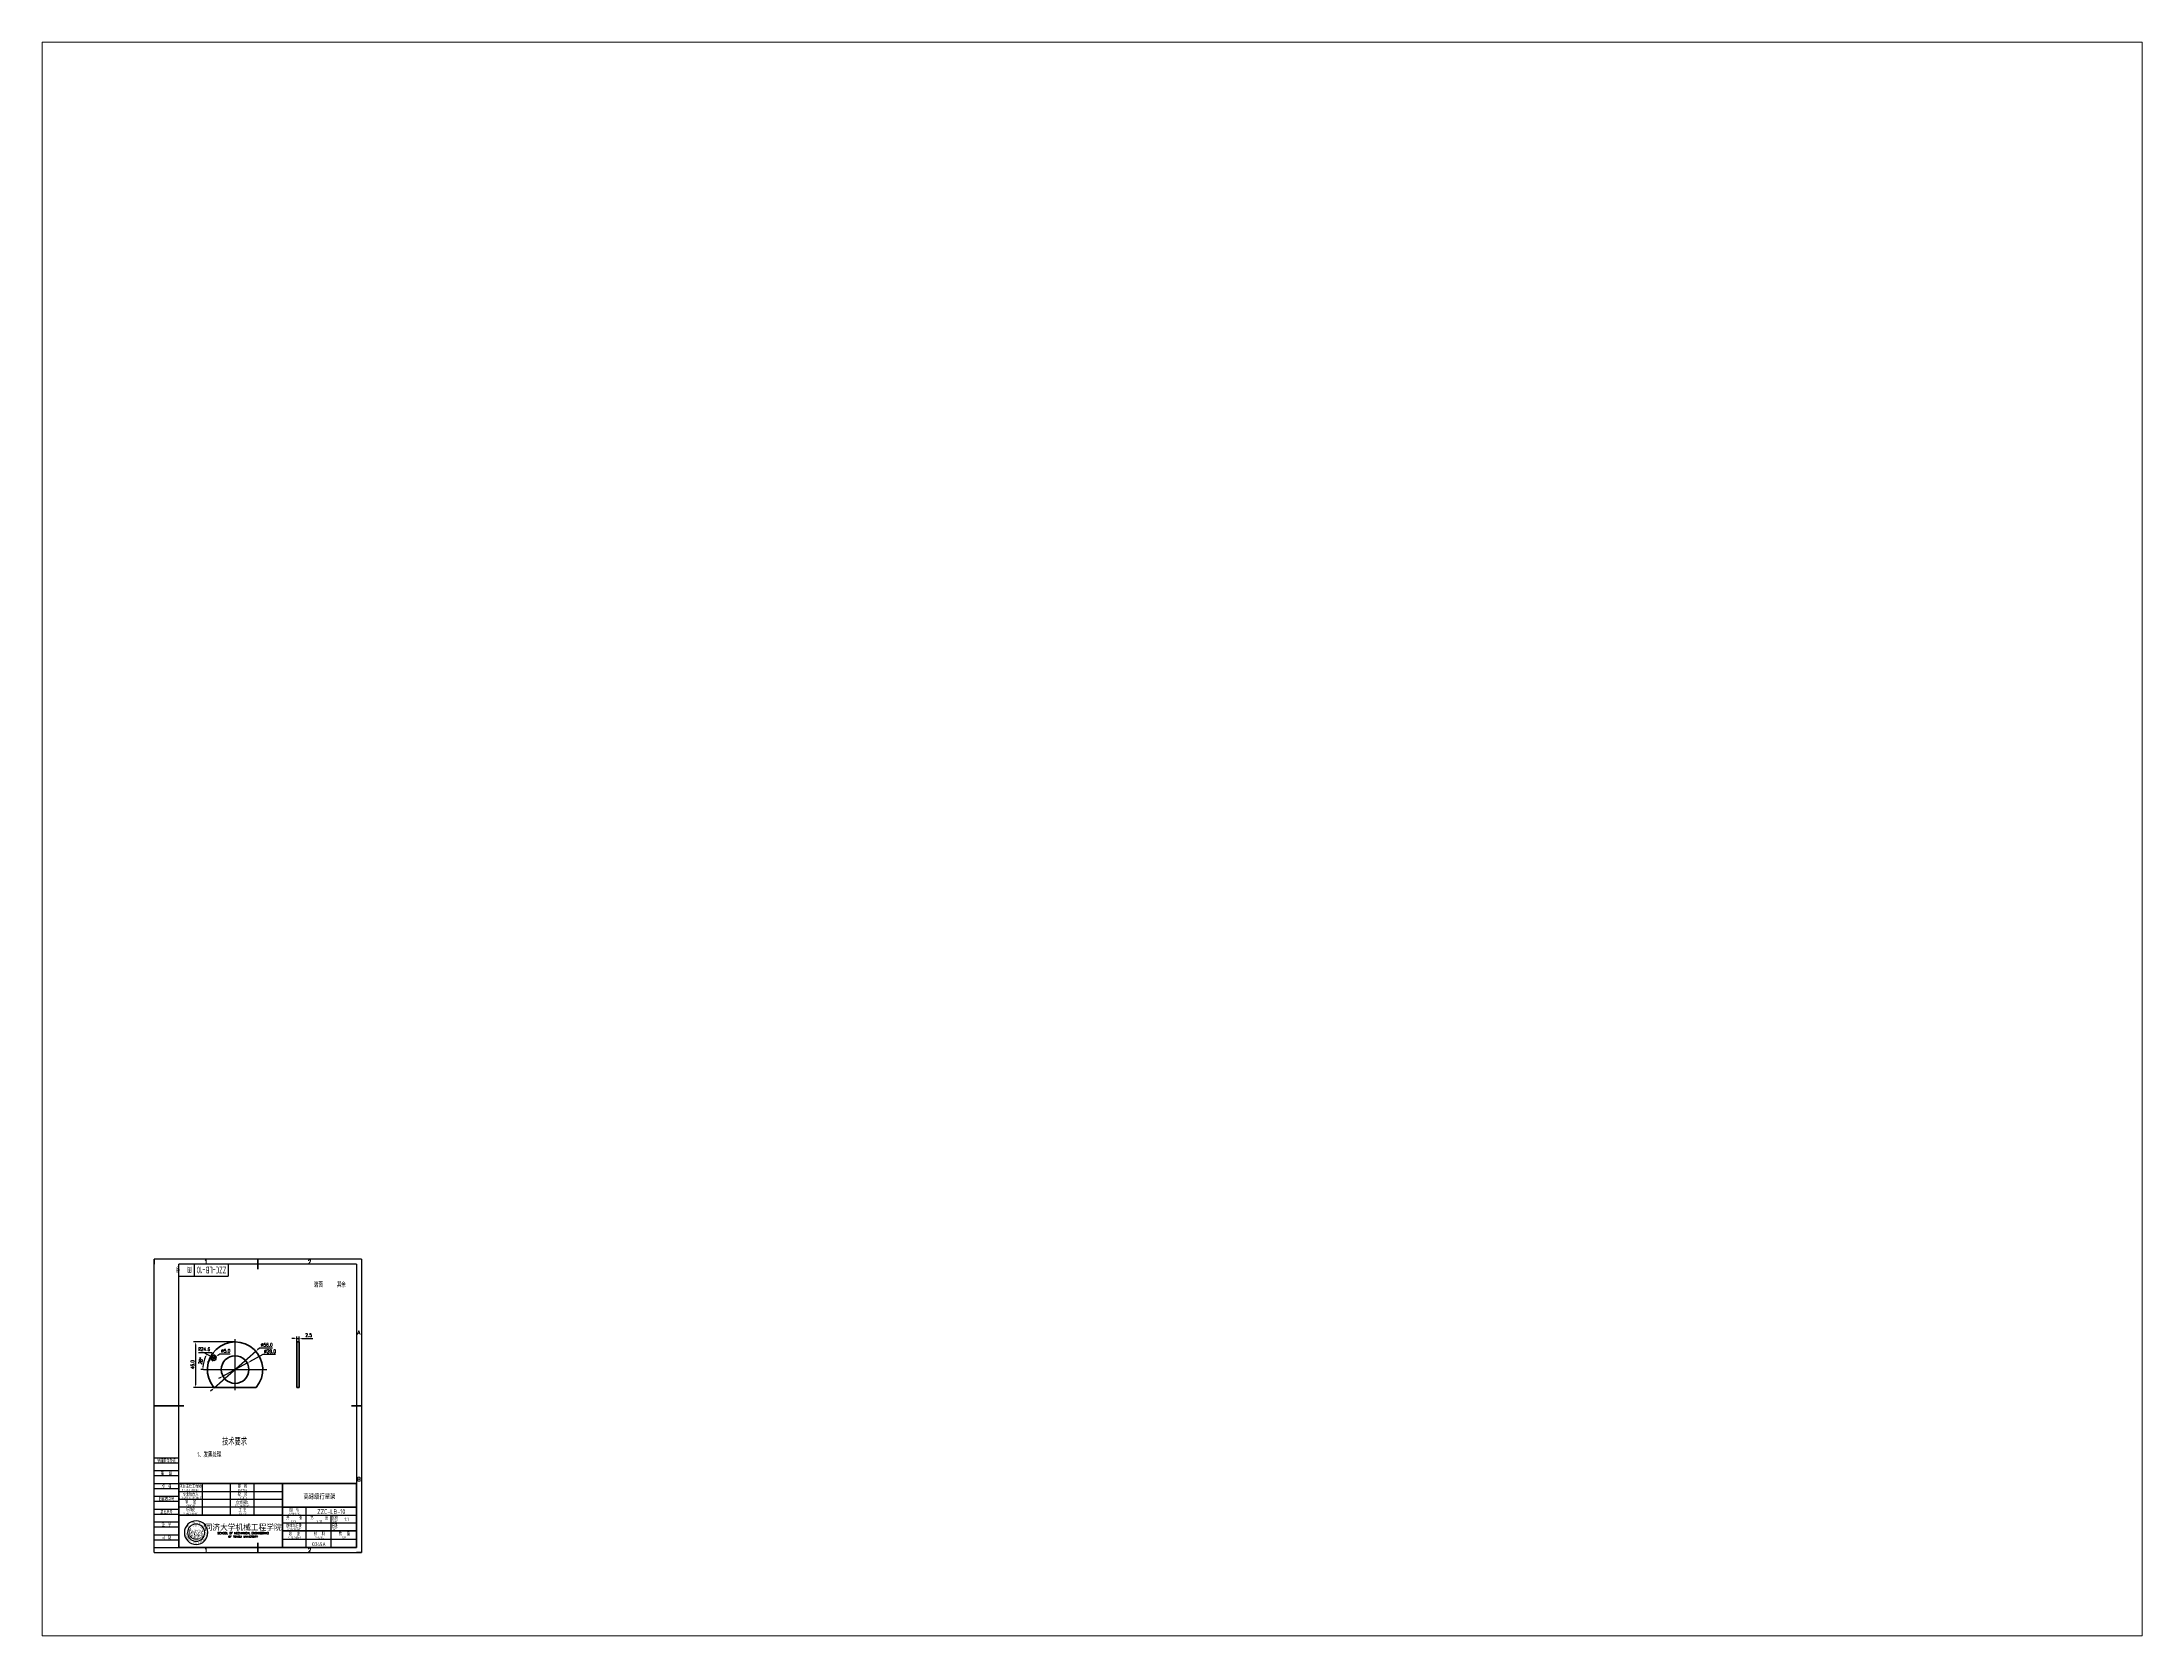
# Paper-space layout '布局2' of a CAD drawing. Header units: millimetres. Extents: x 26 to 231, y 20 to 176.
# The model-space entities are those that its viewports show. They can reach past a viewport. Long polylines and large blocks are cut down to what shows.
import ezdxf
from ezdxf.enums import TextEntityAlignment as Align

# ---------------------------------------------------------------- set-up
doc = ezdxf.new("R2010")
doc.units = ezdxf.units.MM
doc.header["$LTSCALE"] = 10
doc.linetypes.add('CENTER', pattern=[2, 1.25, -0.25, 0.25, -0.25])
doc.layers.add('1轮廓实线层', color=7, linetype='Continuous', lineweight=35)
for name, color, linetype in [('2细线层', 4, 'Continuous'), ('3中心线层', 1, 'CENTER'), ('6文字层', 3, 'Continuous'), ('7标注层', 4, 'Continuous'), ('TK', 101, 'Continuous'), ('图框层', 7, 'Continuous')]:
    doc.layers.add(name, color=color, linetype=linetype)
doc.styles.add('PC_TEXTSTYLE', font='isocp.shx', dxfattribs={"width": 0.8, "bigfont": 'hzfs.shx'})
doc.styles.add('ST', font='romanc.shx', dxfattribs={"bigfont": 'st.shx'})
doc.styles.get("Standard").update_dxf_attribs({"font": 'isocp.shx', "width": 0.707, "bigfont": 'hztxt.shx'})
doc.styles.add('TH_GBDIM', font='romans.shx', dxfattribs={"width": 0.8, "bigfont": 'gbcbig.shx'})
doc.dimstyles.new('TH_GBDIM', dxfattribs={"dimtxt": 3.5, "dimasz": 2.5, "dimexe": 2, "dimexo": 0, "dimgap": 1.5, "dimtad": 1, "dimdec": 1, "dimzin": 0, "dimdsep": 46, "dimtxsty": 'TH_GBDIM', "dimcen": 2.5, "dimclrd": 130, "dimclre": 130, "dimclrt": 3, "dimadec": 0, "dimazin": 0, "dimtfac": 0.714286, "dimtdec": 1, "dimtmove": 0, "dimatfit": 3, "dimfxl": 1, "dimtzin": 0, "dimlwd": -1, "dimlwe": -1, "dimarcsym": 0})

# ---------------------------------------------------------------- blocks, each defined once
blk = doc.blocks.new('*D8')
at = {"layer": '7标注层', "color": 130}
for p, q in [((36, 161.8), (78.1, 198.8)), ((81.8, 202.1), (79.9, 200.4)), ((94.8, 202.1), (81.8, 202.1)), ((34.2, 160.1), (32.3, 158.5))]:
    blk.add_line(p, q, dxfattribs=at)
for points in [[(79.7, 200.8), (80.2, 200.1), (78.1, 198.8)], [(33.9, 160.5), (34.4, 159.8), (36, 161.8)]]:
    blk.add_solid(points, dxfattribs=at)
at = {"layer": 'Defpoints', "color": 0}
for p in [(78.1, 198.8), (36, 161.8)]:
    blk.add_point(p, dxfattribs=at)
at = {"layer": '7标注层', "color": 3, "insert": (89.1, 205.3), "char_height": 3.5, "attachment_point": 5, "style": 'TH_GBDIM'}
blk.add_mtext('{∅56.0}{}{}', dxfattribs=at)
blk = doc.blocks.new('*D9')
at = {"layer": '7标注层', "color": 130}
for p, q in [((85.2, 195.5), (71.6, 188.1)), ((98.1, 195.5), (85.2, 195.5)), ((42.5, 172.4), (40.3, 171.3)), ((44.7, 173.6), (69.4, 187))]:
    blk.add_line(p, q, dxfattribs=at)
for points in [[(42.3, 172.8), (42.7, 172.1), (44.7, 173.6)], [(71.4, 188.5), (71.8, 187.8), (69.4, 187)]]:
    blk.add_solid(points, dxfattribs=at)
at = {"layer": 'Defpoints', "color": 0}
for p in [(44.7, 173.6), (69.4, 187)]:
    blk.add_point(p, dxfattribs=at)
at = {"layer": '7标注层', "color": 3, "insert": (92.4, 198.8), "char_height": 3.5, "attachment_point": 5, "style": 'TH_GBDIM'}
blk.add_mtext('{∅28.0}{}{}', dxfattribs=at)
blk = doc.blocks.new('*D10')
at = {"layer": '7标注层', "color": 130}
for p, q in [((57, 208.3), (15.1, 208.3)), ((17.1, 205.8), (17.1, 164.8)), ((35.6, 162.3), (15.1, 162.3))]:
    blk.add_line(p, q, dxfattribs=at)
for points in [[(16.7, 205.8), (17.6, 205.8), (17.1, 208.3)], [(16.7, 164.8), (17.6, 164.8), (17.1, 162.3)]]:
    blk.add_solid(points, dxfattribs=at)
at = {"layer": 'Defpoints', "color": 0}
for p in [(57, 208.3), (17.1, 162.3), (35.6, 162.3)]:
    blk.add_point(p, dxfattribs=at)
at = {"layer": '7标注层', "color": 3, "insert": (13.9, 185.3), "char_height": 3.5, "attachment_point": 5, "rotation": 90, "style": 'TH_GBDIM'}
blk.add_mtext('46.0', dxfattribs=at)
blk = doc.blocks.new('*D11')
at = {"layer": '7标注层', "color": 130}
for p, q in [((32.8, 193.4), (26.6, 196.7)), ((24.9, 180.3), (22.4, 180.3))]:
    blk.add_line(p, q, dxfattribs=at)
blk.add_arc((57, 180.3), 32.6, 156.0802, 175.6061, dxfattribs=at)
for points in [[(26.9, 193.7), (27.6, 193.3), (28.3, 195.8)], [(25, 182.8), (24.1, 182.8), (24.4, 180.3)]]:
    blk.add_solid(points, dxfattribs=at)
at = {"layer": 'Defpoints', "color": 0}
for p in [(32.8, 193.4), (24.9, 180.3), (26.2, 190.8), (38, 190.6), (89.2, 180.3)]:
    blk.add_point(p, dxfattribs=at)
at = {"layer": '7标注层', "color": 3, "insert": (22.3, 189.1), "char_height": 3.5, "attachment_point": 5, "rotation": 75.8431, "style": 'TH_GBDIM'}
blk.add_mtext('28°', dxfattribs=at)
blk = doc.blocks.new('*D12')
at = {"layer": '7标注层', "color": 130}
for p, q in [((33.2, 190.7), (37.5, 193.3)), ((41.7, 195.9), (39.6, 194.6)), ((52, 195.9), (41.7, 195.9)), ((31.1, 189.3), (29, 188))]:
    blk.add_line(p, q, dxfattribs=at)
for points in [[(39.4, 195), (39.8, 194.3), (37.5, 193.3)], [(30.9, 189.7), (31.3, 189), (33.2, 190.7)]]:
    blk.add_solid(points, dxfattribs=at)
at = {"layer": 'Defpoints', "color": 0}
for p in [(37.5, 193.3), (33.2, 190.7)]:
    blk.add_point(p, dxfattribs=at)
at = {"layer": '7标注层', "color": 3, "insert": (47.6, 199.2), "char_height": 3.5, "attachment_point": 5, "style": 'TH_GBDIM'}
blk.add_mtext('{∅5.0}{}{}', dxfattribs=at)
blk = doc.blocks.new('*D13')
at = {"layer": '7标注层', "color": 130}
for p, q in [((19.9, 197.6), (33, 197.6)), ((33, 197.6), (35.1, 196.2)), ((54.5, 180.3), (59.5, 180.3)), ((57, 177.8), (57, 182.8))]:
    blk.add_line(p, q, dxfattribs=at)
blk.add_solid([(35.3, 196.5), (34.8, 195.8), (37.1, 194.7)], dxfattribs=at)
at = {"layer": 'Defpoints', "color": 0}
for p in [(37.1, 194.7), (57, 180.3)]:
    blk.add_point(p, dxfattribs=at)
at = {"layer": '7标注层', "color": 3, "insert": (25.7, 200.9), "char_height": 3.5, "attachment_point": 5, "style": 'TH_GBDIM'}
blk.add_mtext('{R24.6}{}{}', dxfattribs=at)
blk = doc.blocks.new('PC_TITLE_BLOCK')
at = {"layer": 'TK'}
h = blk.add_hatch(color=256, dxfattribs=at)
h.paths.add_polyline_path([(-155, 22.3), (-154.9, 22.2), (-154.8, 22.2), (-154.7, 22.2), (-154.6, 22.3), (-154.6, 22.3), (-154.5, 22.2), (-154.3, 22.1), (-154.3, 22), (-154.2, 21.9), (-154.2, 21.9), (-154, 21.8), (-153.9, 21.6), (-153.8, 21.5), (-153.7, 21.4), (-153.7, 21.3), (-153.5, 21.2), (-153.6, 21.2), (-153.7, 21.1), (-153.6, 21), (-153.5, 21), (-153.4, 20.9), (-153.3, 20.9), (-153.3, 20.9), (-153.3, 21.1), (-153.3, 21.1), (-153.3, 21.2), (-153.4, 21.2), (-153.5, 21.3), (-153.5, 21.4), (-153.6, 21.5), (-153.7, 21.6), (-153.8, 21.6), (-153.9, 21.7), (-153.8, 21.7), (-153.6, 21.7), (-153.5, 21.7), (-153.6, 21.7), (-153.6, 21.7), (-153.3, 21.6), (-153.3, 21.6), (-153.2, 21.6), (-153.1, 21.6), (-153.1, 21.6), (-153, 21.6), (-152.9, 21.6), (-152.9, 21.6), (-152.9, 21.7), (-152.9, 21.8), (-153, 21.9), (-153.1, 22), (-153.1, 22), (-153.2, 22), (-153.3, 22.1), (-153.3, 22.1), (-153.4, 22.1), (-153.4, 22.2), (-153.4, 22.2), (-153.4, 22.3), (-153.5, 22.3), (-153.5, 22.4), (-153.5, 22.4), (-153.6, 22.5), (-153.6, 22.5), (-153.7, 22.5), (-153.7, 22.5), (-153.7, 22.4), (-153.8, 22.4), (-153.9, 22.4), (-153.9, 22.3), (-154, 22.3), (-154.1, 22.3), (-154.1, 22.2), (-154, 22.2), (-153.9, 22.2), (-153.8, 22.2), (-153.8, 22.3), (-153.6, 22.3), (-153.6, 22.2), (-153.5, 22.2), (-153.6, 22.1), (-153.7, 22.2), (-153.8, 22.1), (-153.9, 22.1), (-153.9, 22.1), (-154, 22.1), (-154, 22), (-154, 22), (-153.9, 22), (-153.8, 21.9), (-153.7, 21.9), (-153.6, 21.9), (-153.5, 21.9), (-153.5, 22), (-153.4, 22), (-153.4, 22), (-153.4, 22), (-153.3, 22), (-153.2, 21.9), (-153.2, 21.9), (-153.1, 21.9), (-153.1, 21.8), (-153.1, 21.8), (-153.2, 21.7), (-153.3, 21.7), (-153.4, 21.7), (-153.4, 21.8), (-153.4, 21.8), (-153.3, 21.8), (-153.4, 21.9), (-153.5, 21.8), (-153.7, 21.8), (-153.9, 21.8), (-153.9, 21.8), (-154, 21.9), (-154.1, 22), (-154.2, 22.1), (-154.3, 22.2), (-154.3, 22.3), (-154.1, 22.4), (-153.9, 22.5), (-153.9, 22.5), (-153.7, 22.6), (-153.7, 22.7), (-153.7, 22.7), (-153.7, 22.7), (-153.7, 22.8), (-153.8, 22.7), (-154, 22.6), (-154.2, 22.4), (-154.3, 22.4), (-154.4, 22.3), (-154.4, 22.4), (-154.4, 22.4), (-154.4, 22.4), (-154.4, 22.5), (-154.5, 22.6), (-154.5, 22.7), (-154.5, 22.7), (-154.5, 22.6), (-154.6, 22.5), (-154.8, 22.5), (-154.9, 22.5), (-154.9, 22.4)])
h.paths.add_polyline_path([(-154.4, 21.1), (-154.4, 21.1), (-154.4, 21.2), (-154.2, 21.2), (-154.1, 21.2), (-154.1, 21.2), (-154, 21.3), (-154.1, 21.4), (-154.1, 21.4), (-154.1, 21.5), (-154.2, 21.5), (-154.2, 21.6), (-154.4, 21.7), (-154.4, 21.7), (-154.5, 21.8), (-154.5, 21.9), (-154.6, 21.9), (-154.7, 21.8), (-154.7, 21.8), (-154.7, 21.7), (-154.7, 21.7), (-154.7, 21.7), (-154.6, 21.6), (-154.5, 21.6), (-154.3, 21.4), (-154.3, 21.4), (-154.4, 21.3), (-154.4, 21.3), (-154.5, 21.3), (-154.6, 21.3), (-154.7, 21.4), (-154.8, 21.4), (-154.8, 21.5), (-154.9, 21.5), (-154.9, 21.6), (-155, 21.7), (-155.1, 21.7), (-155.1, 21.7), (-155.1, 21.6), (-155.1, 21.5), (-154.9, 21.4), (-154.8, 21.3), (-154.7, 21.2), (-154.6, 21.1), (-154.7, 21.1), (-154.8, 21), (-154.9, 21), (-155, 20.9), (-155.2, 21), (-155.2, 21.1), (-155.3, 21.3), (-155.3, 21.3), (-155.4, 21.1), (-155.5, 21.1), (-155.4, 20.9), (-155.2, 20.9), (-155.1, 20.8), (-154.9, 20.8), (-154.8, 20.8), (-154.7, 20.8), (-154.5, 21), (-154.4, 20.8), (-154.3, 20.7), (-154.3, 20.7), (-154.2, 20.7), (-154.2, 20.8), (-154.2, 20.8), (-154.3, 20.9), (-154.4, 21)])
h.paths.add_polyline_path([(-158.6, 24), (-158.6, 24.1), (-158.7, 24.3), (-158.7, 24.4), (-158.8, 24.4), (-158.8, 24.4), (-158.9, 24.4), (-158.9, 24.3), (-158.9, 24.2), (-158.9, 24.1), (-158.8, 24), (-158.8, 23.9), (-158.7, 24), (-158.7, 24)])
h.paths.add_polyline_path([(-159.7, 24.6), (-159.8, 24.5), (-159.8, 24.5), (-159.9, 24.5), (-159.9, 24.5), (-159.8, 24.5), (-159.8, 24.5), (-159.6, 24.5), (-159.5, 24.5), (-159.4, 24.5), (-159.2, 24.6), (-159.1, 24.7), (-159, 24.7), (-158.9, 24.8), (-158.9, 24.8), (-158.6, 24.7), (-158.6, 24.7), (-158.5, 24.7), (-158.4, 24.6), (-158.4, 24.6), (-158.3, 24.7), (-158.3, 24.7), (-158.3, 24.8), (-158.4, 24.8), (-158.4, 24.8), (-158.6, 24.9), (-158.7, 24.9), (-158.8, 25), (-158.8, 25), (-158.8, 25), (-158.7, 25.1), (-158.6, 25.2), (-158.5, 25.3), (-158.3, 25.4), (-158.3, 25.4), (-158.3, 25.5), (-158.3, 25.6), (-158.3, 25.6), (-158.3, 25.6), (-158.4, 25.6), (-158.5, 25.6), (-158.6, 25.6), (-158.8, 25.4), (-158.9, 25.3), (-159, 25.1), (-159.1, 25.1), (-159.4, 25.2), (-159.4, 25.2), (-159.5, 25.2), (-159.6, 25.2), (-159.6, 25.2), (-159.6, 25.1), (-159.6, 25.1), (-159.6, 25.1), (-159.5, 25.1), (-159.4, 25), (-159.2, 25), (-159.3, 24.8), (-159.5, 24.7), (-159.6, 24.6)])
h.paths.add_polyline_path([(-166.1, 25), (-166.1, 25), (-166.1, 25), (-166, 24.9), (-165.9, 24.8), (-165.9, 24.7), (-165.8, 24.4), (-165.8, 24.2), (-165.7, 24), (-165.7, 23.9), (-165.7, 23.8), (-165.7, 23.7), (-165.8, 23.7), (-165.9, 23.8), (-165.9, 23.9), (-165.9, 23.9), (-165.9, 24.1), (-165.9, 24.2), (-166, 24.4), (-166, 24.6), (-166.1, 24.7), (-166.1, 24.9)])
h.paths.add_polyline_path([(-166.1, 25.8), (-166.1, 25.8), (-166.2, 25.7), (-166.1, 25.7), (-166.1, 25.6), (-166, 25.6), (-166, 25.6), (-165.9, 25.6), (-165.9, 25.7), (-166, 25.8)])
h.paths.add_polyline_path([(-165.2, 25.2), (-165.2, 25.3), (-165.2, 25.4), (-165.1, 25.5), (-165.1, 25.6), (-165, 25.5), (-165, 25.3), (-165.1, 25.3), (-165, 25.2), (-164.9, 25.3), (-164.9, 25.3), (-164.9, 25.4), (-164.9, 25.6), (-164.9, 25.7), (-164.9, 25.8), (-164.9, 25.8), (-165, 25.8), (-165, 25.9), (-164.9, 25.9), (-164.9, 26), (-164.9, 26.1), (-164.8, 26.2), (-164.8, 26.2), (-164.8, 26.3), (-164.9, 26.3), (-165.1, 26.2), (-165.1, 26.2), (-165.1, 26.3), (-165.1, 26.3), (-165.1, 26.4), (-165.1, 26.4), (-165.3, 26.3), (-165.4, 26.3), (-165.4, 26.3), (-165.4, 26.2), (-165.5, 26.1), (-165.5, 26), (-165.5, 25.9), (-165.5, 25.9), (-165.6, 25.8), (-165.6, 25.8), (-165.5, 25.8), (-165.4, 25.9), (-165.3, 26), (-165.2, 26.1), (-165.1, 26.1), (-165, 26.1), (-165.1, 25.9), (-165.1, 25.9), (-165.1, 25.8), (-165.1, 25.7), (-165.1, 25.7), (-165.1, 25.6), (-165.2, 25.5), (-165.2, 25.4), (-165.3, 25.5), (-165.4, 25.6), (-165.5, 25.6), (-165.5, 25.5), (-165.5, 25.5), (-165.4, 25.5), (-165.4, 25.4), (-165.4, 25.3), (-165.5, 25.1), (-165.6, 24.9), (-165.6, 24.7), (-165.6, 24.6), (-165.6, 24.6), (-165.5, 24.6), (-165.4, 24.6), (-165.3, 24.8), (-165.2, 25)])
h.paths.add_polyline_path([(-164.8, 25.8), (-164.8, 25.8), (-164.9, 25.8), (-164.9, 25.8), (-164.9, 25.9), (-164.8, 25.9), (-164.7, 26.1), (-164.6, 26.1), (-164.6, 26.1), (-164.6, 26.2), (-164.5, 26.2), (-164.5, 26.1), (-164.6, 26), (-164.6, 26), (-164.6, 25.9), (-164.7, 25.8), (-164.6, 25.7), (-164.5, 25.7), (-164.5, 25.6), (-164.4, 25.7), (-164.4, 25.7), (-164.4, 25.7), (-164.4, 25.6), (-164.4, 25.6), (-164.4, 25.5), (-164.4, 25.5), (-164.5, 25.5), (-164.5, 25.5), (-164.6, 25.6), (-164.7, 25.7)])
h.paths.add_polyline_path([(-165.3, 25.1), (-165.3, 25), (-165.4, 25), (-165.4, 25), (-165.4, 25), (-165.4, 25.2), (-165.3, 25.2)], flags=16)
h.paths.add_polyline_path([(-166.1, 25.4), (-166.1, 25.4), (-166.1, 25.4), (-166.1, 25.5), (-165.9, 25.4), (-165.9, 25.3), (-165.9, 25.3), (-166, 25.2), (-166, 25.2), (-166, 25.1), (-166.1, 25.1), (-166.1, 25.1), (-166.1, 25.1), (-166.1, 25.2), (-166.1, 25.3)])
h.paths.add_polyline_path([(-164, 25.2), (-164.1, 25.3), (-164.2, 25.3), (-164.3, 25.4), (-164.4, 25.3), (-164.5, 25.3), (-164.5, 25.1), (-164.5, 25.1), (-164.6, 24.9), (-164.6, 25), (-164.7, 25.1), (-164.7, 25.1), (-164.8, 25), (-164.8, 25), (-164.9, 24.9), (-164.9, 25), (-165, 25), (-165, 25.1), (-165, 25.1), (-165.1, 25), (-165.1, 24.9), (-165.1, 24.9), (-165.1, 24.7), (-165.1, 24.6), (-165, 24.5), (-165, 24.4), (-164.9, 24.3), (-164.9, 24.3), (-164.9, 24.3), (-164.8, 24.4), (-164.8, 24.4), (-164.9, 24.6), (-164.9, 24.7), (-164.9, 24.8), (-164.9, 24.8), (-164.8, 24.9), (-164.7, 24.8), (-164.7, 24.7), (-164.6, 24.7), (-164.6, 24.7), (-164.6, 24.8), (-164.5, 24.8), (-164.5, 24.9), (-164.5, 25), (-164.5, 25.1), (-164.4, 25.2), (-164.4, 25.2), (-164.3, 25.2), (-164.2, 25.2), (-164.2, 25.1), (-164.2, 25), (-164.1, 24.8), (-164.1, 24.7), (-164.2, 24.5), (-164.1, 24.7), (-164, 24.8), (-164, 25), (-164, 25.1)])
h.paths.add_polyline_path([(-164.2, 25.8), (-164.3, 25.8), (-164.4, 25.8), (-164.4, 25.8), (-164.5, 25.8), (-164.5, 25.9), (-164.5, 26), (-164.4, 26), (-164.3, 26.1), (-164.3, 26.1), (-164.2, 26.1), (-164.2, 26), (-164.3, 25.9), (-164.3, 25.9), (-164, 25.9), (-163.9, 25.9), (-163.7, 25.9), (-163.6, 26), (-163.6, 25.9), (-163.6, 25.8), (-163.7, 25.8), (-163.7, 25.7), (-163.9, 25.7), (-164.1, 25.7)])
h.paths.add_polyline_path([(-170.3, 21.9), (-170.3, 22), (-170.4, 22), (-170.5, 22), (-170.5, 21.9), (-170.6, 21.9), (-170.6, 21.8), (-170.6, 21.8), (-170.6, 21.7), (-170.6, 21.7), (-170.5, 21.7), (-170.4, 21.8), (-170.3, 21.9)], flags=17)
h.paths.add_polyline_path([(-171, 21.6), (-171, 21.7), (-171, 21.7), (-170.8, 22), (-170.7, 22.1), (-170.7, 22.2), (-170.6, 22.3), (-170.5, 22.3), (-170.5, 22.4), (-170.4, 22.5), (-170.4, 22.5), (-170.2, 22.5), (-170.2, 22.5), (-170.1, 22.4), (-169.9, 22.3), (-169.7, 22.1), (-169.6, 22), (-169.5, 21.9), (-169.5, 21.8), (-169.5, 21.8), (-169.5, 21.7), (-169.5, 21.6), (-169.6, 21.6), (-169.4, 21.5), (-169.3, 21.6), (-169.3, 21.8), (-169.3, 21.9), (-169.4, 22), (-169.5, 22.2), (-169.6, 22.4), (-169.8, 22.5), (-170, 22.6), (-170.1, 22.7), (-170.3, 22.8), (-170.4, 22.8), (-170.5, 22.8), (-170.6, 22.7), (-170.7, 22.7), (-170.7, 22.5), (-170.7, 22.4), (-170.8, 22.3), (-170.9, 22.2), (-170.9, 22.1), (-171, 22.1), (-171, 22), (-171.1, 22), (-171.2, 21.9), (-171.2, 21.9), (-171.2, 21.8), (-171.3, 21.8), (-171.4, 21.8), (-171.4, 21.7), (-171.4, 21.6), (-171.3, 21.5), (-171.1, 21.2), (-170.8, 20.9), (-170.5, 20.7), (-170.4, 20.5), (-170.3, 20.5), (-170.3, 20.5), (-170.2, 20.5), (-170.1, 20.5), (-170.1, 20.5), (-170.1, 20.6), (-170.1, 20.6), (-170.2, 20.6), (-170.3, 20.8), (-170.6, 21.1), (-170.8, 21.3)])
h.paths.add_polyline_path([(-170.1, 21.2), (-170.1, 21.2), (-170.1, 21.3), (-170.1, 21.4), (-170.1, 21.4), (-170.2, 21.4), (-170.2, 21.5), (-170.1, 21.4), (-170, 21.4), (-169.9, 21.4), (-169.9, 21.4), (-169.9, 21.5), (-169.9, 21.6), (-169.9, 21.6), (-169.8, 21.7), (-169.8, 21.8), (-169.9, 21.7), (-170, 21.7), (-170.1, 21.8), (-170.2, 21.7), (-170.2, 21.7), (-170.3, 21.6), (-170.3, 21.5), (-170.4, 21.5), (-170.4, 21.5), (-170.5, 21.3), (-170.5, 21.3), (-170.4, 21.2), (-170.3, 21.2), (-170.2, 21.1)], flags=17)
edge = h.paths.add_edge_path()
edge.add_line((-168.2, 19.7), (-168.2, 20))
h = blk.add_hatch(color=256, dxfattribs=at)
h.paths.add_polyline_path([(-155.3, 16.7), (-155.4, 16.9), (-155.4, 17.2), (-155.7, 17.4), (-155.8, 17.7), (-155.9, 18.1), (-156.1, 18.6), (-156.2, 18.9), (-156.5, 19.3), (-156.9, 19.8), (-157.2, 20.1), (-157.5, 20.3), (-157.7, 20.5), (-158, 20.8), (-158.4, 20.9), (-158.5, 20.8), (-158.4, 20.8), (-158, 20.5), (-157.6, 20.1), (-157.2, 19.7), (-156.8, 19.3), (-156.5, 18.9), (-156.2, 18.4), (-156.2, 18.2), (-156, 17.9), (-156.1, 17.6), (-156.4, 17.4), (-156.7, 17.2), (-157, 16.8), (-157.1, 16.4), (-157.2, 15.8), (-157.2, 15.5), (-157.1, 15.1), (-157.1, 14.6), (-157.1, 14.2), (-157, 13.5), (-157, 12.9), (-157, 12.8), (-157, 12.5), (-157, 12.4), (-157, 12.2), (-157.2, 12), (-157.3, 12), (-157.4, 12.1), (-157.7, 12.6), (-157.9, 12.9), (-158.6, 12.8), (-158.6, 13.2), (-158.5, 13.6), (-158.4, 13.9), (-158.2, 14.8), (-158, 15.7), (-157.9, 16), (-157.8, 16.2), (-157.7, 16.4), (-157.8, 16.6), (-157.8, 16.7), (-157.7, 16.8), (-157.7, 16.9), (-157.6, 17.2), (-157.4, 17.4), (-157.5, 17.7), (-158, 17.6), (-158.4, 17.3), (-158.8, 16.9), (-159.2, 16.7), (-159.6, 16.1), (-160, 15.4), (-160.3, 15), (-160.5, 14.5), (-160.8, 14.1), (-161, 13.5), (-161.1, 13), (-161.1, 13), (-161, 12.6), (-160.9, 12.1), (-160.6, 11.9), (-160.5, 11.6), (-160.3, 11.5), (-160.2, 11.3), (-160.1, 11.1), (-160.3, 10.9), (-160.5, 10.6), (-160.8, 10.4), (-161, 10.4), (-161.1, 10.8), (-161.5, 11.6), (-161.9, 12), (-162.3, 12.2), (-162.4, 12.5), (-162, 13.6), (-161.7, 14.9), (-161.5, 15.7), (-161.4, 16), (-161.2, 16.7), (-161.2, 17.1), (-161.1, 17.1), (-160.8, 17.2), (-160.6, 17.3), (-160.7, 17.6), (-161.1, 17.6), (-161.4, 17.6), (-161.7, 17.6), (-162.3, 17.5), (-162.9, 17.3), (-162.8, 17.3), (-163.2, 16.9), (-163.4, 16.7), (-163.7, 16.3), (-163.9, 15.7), (-164.1, 15.4), (-164.4, 14.8), (-164.7, 14.2), (-164.7, 13.8), (-164.7, 13.3), (-164.4, 12.8), (-164.1, 12.7), (-164, 12.6), (-163.9, 12.4), (-163.8, 12), (-163.8, 11.6), (-163.8, 11.4), (-164, 11.1), (-164.4, 11), (-164.5, 11.3), (-164.6, 11.7), (-164.8, 12.1), (-165.5, 12.2), (-165.8, 12.3), (-165.9, 12.5), (-165.8, 12.9), (-165.6, 13.5), (-165.5, 14), (-165.2, 14.8), (-165, 15.5), (-164.7, 16.5), (-164.3, 16.6), (-164.1, 16.6), (-164.1, 16.8), (-164.6, 16.9), (-165.4, 17), (-165.8, 17), (-166, 17.4), (-166.3, 17.7), (-166.7, 17.5), (-166.6, 17.2), (-166.3, 16.9), (-166.5, 16.6), (-166.9, 16.4), (-167.3, 15.8), (-167.6, 15.3), (-167.8, 14.9), (-168, 14.3), (-168.1, 13.9), (-168.1, 13.4), (-168.1, 13), (-168, 12.7), (-167.8, 12.6), (-167.5, 12.4), (-167.2, 12.2), (-167.2, 11.9), (-167.4, 11.8), (-167.8, 11.8), (-168, 11.6), (-168.2, 12), (-168.6, 12.9), (-168.6, 13.7), (-168.4, 14.9), (-168.4, 14.9), (-168.5, 15.7), (-168.5, 16.5), (-168.4, 17), (-168.2, 17.3), (-168.1, 17.4), (-167.9, 17.6), (-167.8, 17.6), (-167.6, 17.6), (-167.3, 17.3), (-167.3, 17.3), (-167.1, 17.5), (-167.2, 18), (-167.4, 18.2), (-168.1, 18), (-168.3, 17.7), (-168.6, 17.7), (-168.6, 18), (-168.4, 18.3), (-168.1, 18.7), (-167.7, 19), (-167.5, 19.4), (-167.7, 19.7), (-168.2, 20), (-168.2, 19.7), (-168, 19.5), (-168.1, 19.3), (-168.4, 19), (-168.8, 18.7), (-169.1, 18.4), (-169.3, 18), (-169.3, 17.1), (-169.3, 16.1), (-169.3, 14.9), (-169.4, 12.4), (-169.3, 11.9), (-168.9, 11.1), (-168.3, 10.4), (-167.6, 9.9), (-167.4, 9.6), (-166.7, 9.1), (-166.5, 9), (-166.1, 8.8), (-165.9, 8.7), (-165.3, 8.5), (-164.8, 8.4), (-164.4, 8.3), (-164, 8.2), (-163.8, 8.1), (-163.2, 8.1), (-162.7, 8.1), (-162.4, 8.1), (-162, 8.1), (-161.6, 8), (-161.2, 8), (-160.7, 8.1), (-159.9, 8.3), (-159.6, 8.4), (-159.2, 8.6), (-158.9, 8.6), (-158.7, 8.8), (-158.4, 9), (-158.1, 9.2), (-157.7, 9.4), (-157.5, 9.5), (-157.2, 9.8), (-157, 10.1), (-157, 10.1), (-156.5, 10.5), (-156.3, 10.8), (-156.2, 11), (-156, 11.4), (-156, 11.4), (-155.8, 11.7), (-155.7, 12.3), (-155.8, 13), (-155.9, 13.6), (-156.1, 14), (-156.3, 14.7), (-156.4, 15.1), (-156.4, 15.4), (-156.4, 15.5), (-156.4, 15.8), (-156.2, 16.1), (-156, 16.2), (-155.9, 16.3), (-155.7, 16.2), (-155.6, 15.9), (-155.6, 15.6), (-155.6, 15.2), (-155.5, 15.1), (-155.4, 15.5), (-155.5, 16), (-155.5, 16.5)])
h.paths.add_polyline_path([(-156, 16.6), (-156.5, 16.2), (-156.5, 16.1), (-156.6, 15.8), (-156.7, 15.5), (-156.6, 15.2), (-156.6, 14.8), (-156.7, 14.7), (-156.9, 14.6), (-156.8, 14.7), (-156.8, 14.8), (-156.8, 15.1), (-156.9, 15.4), (-156.9, 15.5), (-157, 15.6), (-156.9, 15.7), (-156.9, 16), (-156.8, 16.2), (-156.8, 16.1), (-156.7, 16.2), (-156.9, 16.5), (-156.8, 16.7), (-156.7, 17), (-156.5, 17.2), (-156.3, 17.3), (-156, 17.4), (-155.9, 17.2), (-155.8, 16.9)], flags=16)
h.paths.add_polyline_path([(-157.8, 16.8), (-158.1, 16.4), (-158.1, 16.1), (-158.2, 15.7), (-158.3, 15.4), (-158.3, 15.3), (-158.6, 15.1), (-159.1, 15.1), (-159.4, 15.5), (-159.4, 16), (-159, 16.6), (-158.6, 16.9), (-158.3, 17.1), (-158, 17.2), (-157.9, 17)], flags=16)
h.paths.add_polyline_path([(-156.6, 14.6), (-156.6, 14.5), (-156.5, 14.2), (-156.4, 13.9), (-156.3, 13.7), (-156.2, 13.3), (-156.2, 13.1), (-156.1, 12.7), (-156.1, 12.4), (-156.1, 12.1), (-156.3, 11.7), (-156.4, 11.3), (-156.6, 11), (-156.9, 10.6), (-157.1, 10.5), (-157.3, 10.2), (-157.5, 10.1), (-157.7, 10), (-157.8, 10.1), (-157.7, 10.2), (-157.6, 10.3), (-157.5, 10.5), (-157.4, 10.7), (-157.3, 10.9), (-157.2, 11.1), (-157.1, 11.2), (-157.1, 11.4), (-157, 11.6), (-157, 11.7), (-156.9, 12), (-156.9, 12.2), (-156.9, 12.5), (-156.8, 12.8), (-156.8, 13), (-156.8, 13.2), (-156.7, 13.6), (-156.7, 13.7), (-156.9, 14), (-156.8, 14.2), (-156.9, 14.5), (-156.8, 14.6)], flags=16)
h.paths.add_polyline_path([(-158.5, 14.8), (-158.5, 14.6), (-158.5, 14.3), (-158.7, 14.1), (-158.6, 13.9), (-158.8, 13.5), (-158.9, 12.9), (-158.9, 12.7), (-159.3, 12.6), (-159.7, 12.6), (-160, 12.7), (-160.1, 13.1), (-160.1, 13.4), (-160.2, 13.8), (-160.1, 14.2), (-160.1, 14.4), (-160, 14.4), (-159.9, 14.7), (-159.8, 15), (-159.6, 15.1), (-159.2, 14.9), (-158.9, 14.9), (-158.6, 14.9)], flags=16)
h.paths.add_polyline_path([(-157.9, 12.4), (-157.7, 12.2), (-157.5, 11.8), (-157.2, 11.8), (-157.2, 11.6), (-157.2, 11.5), (-157.4, 11.2), (-157.5, 11.1), (-157.6, 10.9), (-157.7, 10.6), (-158, 10.3), (-158.2, 10), (-158.5, 9.7), (-158.9, 9.4), (-159.2, 9.3), (-159.5, 9.2), (-159.6, 9.4), (-159.6, 9.6), (-159.5, 9.9), (-159.4, 10.3), (-159.3, 10.6), (-159.3, 10.9), (-159.2, 11.2), (-159.1, 11.5), (-159.1, 11.5), (-158.9, 11.9), (-159.1, 12), (-159.2, 11.8), (-159.3, 11.6), (-159.4, 11.3), (-159.6, 11.2), (-159.7, 11.3), (-159.9, 11.3), (-159.9, 11.4), (-159.9, 11.6), (-159.8, 11.6), (-159.9, 11.8), (-159.8, 12), (-159.6, 12.3), (-159.4, 12.3), (-159.1, 12.2), (-158.8, 12.3), (-158.4, 12.4), (-158.1, 12.5)], flags=16)
h.paths.add_polyline_path([(-161.3, 17), (-161.4, 16.8), (-161.4, 16.7), (-161.6, 16.2), (-161.7, 15.6), (-161.8, 15.1), (-161.9, 14.8), (-162, 14.7), (-162.1, 14.7), (-162.4, 14.8), (-162.7, 15.1), (-162.9, 15.4), (-163.2, 15.7), (-163.3, 16), (-163.3, 16), (-163.5, 16.1), (-163.6, 16.2), (-163.5, 16.2), (-163.3, 16.2), (-163.2, 16.2), (-163.1, 16.4), (-162.8, 16.7), (-162.7, 16.9), (-162.6, 17.1), (-162.3, 17.1), (-162, 17.2), (-161.6, 17.3), (-161.4, 17.2)], flags=16)
h.paths.add_polyline_path([(-162.1, 14.4), (-162, 14.3), (-162.1, 13.9), (-162.2, 13.5), (-162.4, 13.1), (-162.6, 12.6), (-162.9, 12.6), (-163.2, 12.9), (-163.6, 13.2), (-163.7, 13.6), (-163.8, 13.9), (-164, 14.2), (-163.9, 14.5), (-163.9, 14.8), (-163.9, 15.1), (-163.7, 15.3), (-163.5, 15.3), (-163.2, 15.1), (-162.8, 14.9), (-162.5, 14.7)], flags=16)
h.paths.add_polyline_path([(-159.6, 10.8), (-159.6, 10.5), (-159.7, 10.3), (-159.7, 10.1), (-159.8, 9.8), (-159.8, 9.6), (-159.9, 9.5), (-159.9, 9.2), (-160, 9.2), (-160.2, 9), (-160.5, 9), (-160.8, 9.2), (-160.7, 9.5), (-160.8, 9.7), (-160.9, 9.8), (-160.8, 10.2), (-160.6, 10.2), (-160.5, 10.4), (-160.2, 10.8), (-160.1, 10.9), (-159.8, 10.9)], flags=16)
h.paths.add_polyline_path([(-161.6, 11.5), (-161.5, 11.2), (-161.4, 10.9), (-161.2, 10.5), (-161.2, 10.1), (-161.2, 10), (-161.5, 9.8), (-161.7, 9.6), (-161.9, 9.4), (-161.9, 9), (-162, 9), (-162.3, 9), (-162.8, 9.1), (-163.2, 9.2), (-163.2, 9.5), (-163.2, 9.6), (-163.1, 9.9), (-163, 10.4), (-162.9, 10.7), (-162.7, 11.4), (-162.6, 11.7), (-162.5, 11.9), (-162.3, 11.9), (-162.1, 11.7), (-161.9, 11.7), (-161.8, 11.6)], flags=16)
h.paths.add_polyline_path([(-162.6, 12), (-162.7, 11.9), (-162.7, 11.7), (-162.8, 11.5), (-162.9, 11.3), (-162.9, 11.2), (-162.9, 11), (-163, 11), (-163.1, 10.9), (-163.1, 10.8), (-163.3, 10.9), (-163.4, 11.1), (-163.4, 11.3), (-163.5, 11.4), (-163.5, 11.5), (-163.5, 11.7), (-163.6, 11.9), (-163.7, 12.1), (-163.7, 12.3), (-163.4, 12.4), (-163.1, 12.3), (-163, 12.2), (-162.7, 12.1)], flags=16)
h.paths.add_polyline_path([(-161.1, 9.4), (-161, 9.2), (-160.9, 9.1), (-161, 9), (-161.1, 9), (-161.3, 9), (-161.6, 9.1), (-161.7, 9.2), (-161.6, 9.4), (-161.5, 9.4), (-161.4, 9.4), (-161.2, 9.5)], flags=16)
h.paths.add_polyline_path([(-165, 16.3), (-165, 16.1), (-165.1, 15.8), (-165.2, 15.5), (-165.3, 15.3), (-165.5, 15), (-165.6, 14.9), (-165.9, 14.9), (-166.2, 15), (-166.4, 15.3), (-166.4, 15.6), (-166.4, 15.9), (-166.3, 16.3), (-166.1, 16.5), (-166, 16.6), (-166, 16.7), (-166, 16.8), (-165.8, 16.8), (-165.6, 16.7), (-165.3, 16.6), (-165, 16.5), (-165, 16.4)], flags=16)
h.paths.add_polyline_path([(-163.2, 10.3), (-163.2, 10.1), (-163.2, 10), (-163.2, 9.9), (-163.4, 9.6), (-163.5, 9.3), (-163.7, 9.2), (-163.8, 9.4), (-163.9, 9.6), (-164, 9.9), (-164.1, 10), (-164.3, 10.4), (-164.2, 10.5), (-164.1, 10.6), (-163.9, 10.6), (-163.6, 10.6), (-163.4, 10.5)], flags=16)
h.paths.add_polyline_path([(-165.6, 14.3), (-165.7, 14.1), (-165.8, 13.9), (-165.9, 13.5), (-166, 12.9), (-166.1, 12.8), (-166.3, 12.5), (-166.4, 12.2), (-166.6, 12.3), (-166.7, 12.4), (-167, 12.6), (-167.2, 12.8), (-167.2, 12.9), (-167.4, 13.2), (-167.5, 13.5), (-167.5, 13.8), (-167.4, 14), (-167.4, 14.1), (-167.4, 14.3), (-167.2, 14.6), (-167.2, 14.7), (-167.1, 14.8), (-167, 15.1), (-166.8, 15.1), (-166.7, 15.2), (-166.6, 15.1), (-166.5, 14.9), (-166.3, 14.8), (-166.2, 14.6), (-166.2, 14.7), (-166.1, 14.7), (-165.7, 14.6)], flags=16)
h.paths.add_polyline_path([(-164.8, 11.8), (-164.7, 11.5), (-164.7, 11.2), (-164.7, 10.9), (-164.8, 10.8), (-165, 10.5), (-165.3, 10.1), (-165.4, 9.9), (-165.5, 9.8), (-165.8, 9.8), (-166.2, 10.1), (-166.4, 10.2), (-166.5, 10.4), (-166.5, 10.8), (-166.4, 11.1), (-166.3, 11.6), (-166.2, 11.8), (-166, 11.9), (-165.8, 12), (-165.7, 12), (-165.5, 12.1), (-165.1, 12)], flags=16)
h.paths.add_polyline_path([(-164.4, 10.1), (-164.3, 9.9), (-164.2, 9.8), (-164.2, 9.6), (-164.1, 9.5), (-164.3, 9.4), (-164.5, 9.4), (-164.8, 9.5), (-165, 9.7), (-165.1, 9.8), (-164.9, 10.1), (-164.9, 10.1), (-164.7, 10.3), (-164.5, 10.2)], flags=16)
h.paths.add_polyline_path([(-166.7, 11.3), (-166.6, 11.2), (-166.7, 11.1), (-166.7, 10.9), (-166.8, 10.7), (-167, 10.6), (-167.1, 10.7), (-167.4, 11), (-167.5, 11.2), (-167.4, 11.3), (-167.2, 11.5), (-167, 11.4), (-166.8, 11.5)], flags=16)
h.paths.add_polyline_path([(-159.2, 17.6), (-159.1, 17.7), (-158.9, 17.8), (-158.9, 17.8), (-159, 18), (-159.2, 18.1), (-159.4, 18.1), (-159.6, 18.1), (-159.7, 18), (-159.8, 17.8), (-159.7, 17.7), (-159.5, 17.6)], flags=17)
h.paths.add_polyline_path([(-163, 17.5), (-163.1, 17.6), (-163.2, 17.7), (-163.3, 18), (-163.5, 18.1), (-163.6, 18.2), (-163.8, 18.1), (-163.9, 18), (-164, 17.9), (-163.9, 17.7), (-163.8, 17.7), (-163.7, 17.6), (-163.5, 17.6), (-163.5, 17.5), (-163.4, 17.5), (-163.3, 17.5), (-163.2, 17.3), (-163, 17.4)], flags=17)
h.paths.add_polyline_path([(-160.6, 18.2), (-160.5, 18.1), (-160.5, 18), (-160.5, 18), (-160.4, 18), (-160.4, 18), (-160.5, 18.1), (-160.5, 18.3), (-160.6, 18.3), (-160.6, 18.2)], flags=17)
edge = h.paths.add_edge_path()
edge.add_line((-165.3, 20.3), (-164.2, 20.8))
edge.add_line((-164.2, 20.8), (-164.9, 22.4))
edge.add_line((-164.9, 22.4), (-166.1, 21.9))
edge.add_line((-166.1, 21.9), (-165.3, 20.3))
edge.add_line((-164.2, 20.8), (-162.4, 21.1))
edge.add_line((-162.4, 21.1), (-162.7, 22.9))
edge.add_line((-162.7, 22.9), (-164.4, 22.6))
edge.add_line((-164.4, 22.6), (-164.2, 20.8))
edge.add_line((-162.6, 21.1), (-160.9, 20.9))
edge.add_line((-160.9, 20.9), (-160.7, 22.7))
edge.add_line((-160.7, 22.7), (-162.4, 22.9))
edge.add_line((-162.4, 22.9), (-162.6, 21.1))
edge.add_line((-161.1, 20.9), (-159.5, 20.3))
edge.add_line((-159.5, 20.3), (-158.8, 21.9))
edge.add_line((-158.8, 21.9), (-160.4, 22.6))
edge.add_line((-160.4, 22.6), (-161.1, 20.9))
edge = h.paths.add_edge_path(flags=16)
edge.add_line((-165.3, 20.3), (-164.2, 20.8))
edge.add_line((-164.2, 20.8), (-164.9, 22.4))
edge.add_line((-164.9, 22.4), (-166.1, 21.9))
edge.add_line((-166.1, 21.9), (-165.3, 20.3))
edge.add_line((-164.2, 20.8), (-162.4, 21.1))
edge.add_line((-162.4, 21.1), (-162.7, 22.9))
edge.add_line((-162.7, 22.9), (-164.4, 22.6))
edge.add_line((-164.4, 22.6), (-164.2, 20.8))
edge.add_line((-162.6, 21.1), (-160.9, 20.9))
edge.add_line((-160.9, 20.9), (-160.7, 22.7))
edge.add_line((-160.7, 22.7), (-162.4, 22.9))
edge.add_line((-162.4, 22.9), (-162.6, 21.1))
edge.add_line((-161.1, 20.9), (-159.5, 20.3))
edge.add_line((-159.5, 20.3), (-158.8, 21.9))
edge.add_line((-158.8, 21.9), (-160.4, 22.6))
edge.add_line((-160.4, 22.6), (-161.1, 20.9))
edge = h.paths.add_edge_path(flags=0)
edge.add_line((-165.3, 20.3), (-164.2, 20.8))
edge.add_line((-164.2, 20.8), (-164.9, 22.4))
edge.add_line((-164.9, 22.4), (-166.1, 21.9))
edge.add_line((-166.1, 21.9), (-165.3, 20.3))
edge.add_line((-164.2, 20.8), (-162.4, 21.1))
edge.add_line((-162.4, 21.1), (-162.7, 22.9))
edge.add_line((-162.7, 22.9), (-164.4, 22.6))
edge.add_line((-164.4, 22.6), (-164.2, 20.8))
edge.add_line((-162.6, 21.1), (-160.9, 20.9))
edge.add_line((-160.9, 20.9), (-160.7, 22.7))
edge.add_line((-160.7, 22.7), (-162.4, 22.9))
edge.add_line((-162.4, 22.9), (-162.6, 21.1))
edge.add_line((-161.1, 20.9), (-159.5, 20.3))
edge.add_line((-159.5, 20.3), (-158.8, 21.9))
edge.add_line((-158.8, 21.9), (-160.4, 22.6))
edge.add_line((-160.4, 22.6), (-161.1, 20.9))
edge = h.paths.add_edge_path(flags=0)
edge.add_line((-165.3, 20.3), (-164.2, 20.8))
edge.add_line((-164.2, 20.8), (-164.9, 22.4))
edge.add_line((-164.9, 22.4), (-166.1, 21.9))
edge.add_line((-166.1, 21.9), (-165.3, 20.3))
edge.add_line((-164.2, 20.8), (-162.4, 21.1))
edge.add_line((-162.4, 21.1), (-162.7, 22.9))
edge.add_line((-162.7, 22.9), (-164.4, 22.6))
edge.add_line((-164.4, 22.6), (-164.2, 20.8))
edge.add_line((-162.6, 21.1), (-160.9, 20.9))
edge.add_line((-160.9, 20.9), (-160.7, 22.7))
edge.add_line((-160.7, 22.7), (-162.4, 22.9))
edge.add_line((-162.4, 22.9), (-162.6, 21.1))
edge.add_line((-161.1, 20.9), (-159.5, 20.3))
edge.add_line((-159.5, 20.3), (-158.8, 21.9))
edge.add_line((-158.8, 21.9), (-160.4, 22.6))
edge.add_line((-160.4, 22.6), (-161.1, 20.9))
at = {"layer": '1轮廓实线层'}
for p, q in [((-180, 65), (0, 65)), ((-180, 0), (-180, 65)), ((-75, 0), (-75, 65)), ((-180, 33), (-75, 33)), ((-75, 41), (0, 41)), ((-180, 0), (0, 0)), ((-75, 17), (0, 17))]:
    blk.add_line(p, q, dxfattribs=at)
at = {"layer": '2细线层', "color": 101}
for p, q in [((-156, 33), (-156, 65)), ((-127.5, 33), (-127.5, 65)), ((-103.5, 33), (-103.5, 65)), ((-180, 57), (-75, 57)), ((-180, 49), (-75, 49)), ((-75, 41), (-180, 41)), ((-75, 33), (0, 33)), ((-75, 25), (0, 25)), ((-51, 0), (-51, 41)), ((-25.5, 0), (-25.5, 33)), ((-75, 8.5), (0, 8.5))]:
    blk.add_line(p, q, dxfattribs=at)
at = {"layer": 'TK'}
for radius, start, end in [(11.9, 90, 180), (8.72, 90, 180), (11.9, 0, 90), (8.72, 0, 90), (11.9, 180, 270), (8.72, 180, 270), (8.72, 270, 0), (11.9, 270, 360)]:
    blk.add_arc((-162.4, 15.2), radius, start, end, dxfattribs=at)
at = {"layer": '图框层'}
blk.add_line((0, 0), (0, 65), dxfattribs=at)
at = {"style": 'PC_TEXTSTYLE', "flags": 1}
for tag, p in [('产品名称或材料标记', (0, 17)), ('备注', (0, 8.5)), ('图纸张数', (0, 0))]:
    blk.add_attdef(tag, p, '', height=5, dxfattribs=at)
at = {"layer": '6文字层', "color": 101, "style": 'PC_TEXTSTYLE', "width": 0.667}
for s, height, p in [('项目主任工程师', 3.5, (-168, 62.5)), ('审  核', 3.5, (-115.5, 62.5)), ('IN CHARGE OF SPECIALITY', 2, (-168, 50.5)), ('PROJECT ENGINEER', 2, (-168, 58.5)), ('专业负责人', 3.5, (-168, 54.5)), ('审   定', 3.5, (-168, 46.5)), ('APPROVED', 2, (-168, 42.5)), ('DESIGN&DRAWN', 2, (-115.5, 42.5)), ('设计绘图', 3.5, (-115.5, 46.5)), ('EXAMINED', 2, (-115.5, 58.5)), ('校  对', 3.5, (-115.5, 54.5)), ('CHECKED', 2, (-115.5, 50.5)), ('STANDARDIZED', 2, (-168, 34.5)), ('标准化', 3.5, (-168, 38.5)), ('PROCESS', 2, (-115.5, 34.5)), ('工 艺', 3.5, (-115.5, 38.5)), ('共      张', 3.5, (-63, 30.5)), ('版本与日期', 3.5, (-63, 22.5)), ('DRAWING NO.', 2, (-63, 34.5)), ('图  号', 3.5, (-63, 38.5)), ('TOTAL', 2, (-63, 26.5)), ('第       张', 3.5, (-37.7, 30.5)), ('SHEET', 2, (-37.7, 26.5)), ('SCALE', 2, (-21.9, 26.5)), ('比例', 3.5, (-21.9, 30.5)), ('日期', 3.5, (-21.9, 22.5)), ('VERSION&DATE', 2, (-63, 18.5)), ('TOTAL WEIGHT', 2, (-63, 10.5)), ('总   重', 3.5, (-63, 14.5)), ('材   料', 3.5, (-37.7, 14.5)), ('MATERIAL', 2, (-37.7, 10.5)), ('DATE', 2, (-21.9, 18.5)), ('数   量', 3.5, (-12.2, 14.5)), ('QTY.', 2, (-12.2, 10.5))]:
    blk.add_text(s, height=height, dxfattribs=at).set_placement(p, align=Align.MIDDLE)
at = {"layer": '6文字层', "color": 101, "style": 'PC_TEXTSTYLE', "flags": 8}
for tag, height, width, p, p2 in [('项目主任工程师', 5, 13.25, (-155, 58), (-128.5, 58)), ('专业负责人', 5, 0.949254, (-155, 50), (-128.5, 50)), ('审定', 5, 2.405042, (-155, 42), (-128.5, 42)), ('设计绘图', 5, 1.228326, (-102.5, 42), (-76, 42)), ('校对', 5, 2.385, (-102.5, 50), (-76, 50)), ('审核', 5, 2.41519, (-102.5, 58), (-76, 58)), ('图样名称', 5, 3.117992, (-72, 49), (-3, 49)), ('标准审查', 5, 1.202521, (-155, 34), (-128.5, 34)), ('工艺', 5, 2.488696, (-102.5, 34), (-76, 34)), ('共几页', 3.5, 0.619588, (-66.7, 28.5), (-59.7, 28.5)), ('版本与日期', 5, 0.834958, (-50, 18), (-27, 18)), ('图样代号', 5, 2.046316, (-48, 34), (-3, 34)), ('第几页', 3.5, 0.628057, (-41.4, 28.5), (-34.3, 28.5)), ('比例', 3.5, 2.137291, (-18, 27), (-2, 27)), ('日期', 3.5, 2.012659, (-17.3, 19), (-2, 19)), ('重量', 4, 2.506329, (-74, 1.5), (-52, 1.5)), ('材料', 4, 2.665966, (-50, 1.5), (-26.5, 1.5))]:
    blk.add_attdef(tag, text='', height=height, dxfattribs=dict(at, width=width)).set_placement(p, p2, align=Align.FIT)
at = {"layer": 'TK', "width": 1.3}
for s, rotation, p in [('1', 24.9422, (-165, 20.6)), ('9', 1.0208, (-164, 21.1)), ('0', 356.7424, (-162.4, 21.1)), ('7', 335.422, (-160.9, 21))]:
    blk.add_text(s, height=1.39, rotation=rotation, dxfattribs=at).set_placement(p)
at = {"layer": 'TK', "linetype": 'Continuous', "ltscale": 5, "style": 'ST'}
for s, height, p in [('同济大学机械工程学院', 6, (-114.8, 17.1)), ('SCHOOL OF MECHANICAL ENGINEERING', 2, (-114.8, 13.6)), ('OF TONGJI UNIVERSITY', 2, (-114.8, 10.1))]:
    blk.add_text(s, height=height, dxfattribs=at).set_placement(p, align=Align.CENTER)
at = {"layer": 'TK'}
for s, rotation, p in [('T', 273.6152, (-173.6, 14.9)), ('O', 284.1152, (-173.4, 12.9)), ('N', 294.6152, (-172.8, 10.9)), ('G', 305.1152, (-171.8, 9.1)), ('J', 315.6152, (-170.5, 7.5)), ('I', 326.1152, (-169, 6.2)), ('U', 347.1152, (-165.3, 4.4)), ('N', 357.6152, (-163.3, 4.1)), ('I', 11.1152, (-160.5, 4.2)), ('V', 21.6152, (-158.8, 4.6)), ('E', 32.1152, (-156.8, 5.5)), ('R', 42.6152, (-155.1, 6.7)), ('S', 53.1152, (-153.7, 8.2)), ('I', 63.6152, (-152.5, 9.9)), ('T', 74.1152, (-151.7, 11.8)), ('Y', 84.6152, (-151.3, 13.8))]:
    blk.add_text(s, height=1.79, rotation=rotation, dxfattribs=at).set_placement(p)
blk = doc.blocks.new('PC_FJL_BLOCK')
at = {"layer": '2细线层'}
for p, q in [((-25, 91), (0, 91)), ((-25, 86), (0, 86)), ((-25, 78), (0, 78)), ((-25, 73), (0, 73)), ((-25, 65), (0, 65)), ((-25, 60), (0, 60)), ((-25, 52), (0, 52)), ((-25, 47), (0, 47)), ((-25, 39), (0, 39)), ((-25, 34), (0, 34)), ((-25, 26), (0, 26)), ((-25, 21), (0, 21)), ((-25, 13), (0, 13)), ((-25, 8), (0, 8)), ((-25, 0), (0, 0))]:
    blk.add_line(p, q, dxfattribs=at)
at = {"layer": '6文字层', "color": 3, "style": 'PC_TEXTSTYLE', "width": 0.667}
for s, p in [('借通用件登记', (-12.5, 88)), ('描   图', (-12.5, 75.5)), ('校  描', (-12.5, 62.3)), ('旧底图总号', (-12.5, 49.3)), ('底图总号', (-12.5, 36.3)), ('签  字', (-12.5, 23.8)), ('日  期', (-12.5, 10.5))]:
    blk.add_text(s, height=3.5, dxfattribs=at).set_placement(p, align=Align.MIDDLE)
at = {"layer": '6文字层', "style": 'PC_TEXTSTYLE'}
for tag, width, p, p2 in [('借通用件登记', 0.635294, (-23, 79), (-2, 79)), ('描图', 2.00708, (-23, 66), (-2, 66)), ('校图', 2.00708, (-23, 53), (-2, 53)), ('旧底图总号', 0.762353, (-23, 40), (-2, 40)), ('底图总号', 0.954947, (-23, 27), (-2, 27)), ('签字', 1.972174, (-23, 14), (-2, 14)), ('日期', 1.930213, (-23, 1), (-2, 1))]:
    blk.add_attdef(tag, text='', height=5, dxfattribs=dict(at, width=width)).set_placement(p, p2, align=Align.FIT)
blk = doc.blocks.new('PC_TYDH_BLOCK')
at = {"layer": '2细线层', "linetype": 'Continuous'}
for p, q in [((16, -12), (16, 0)), ((50, 0), (50, -12)), ((0, -12), (50, -12))]:
    blk.add_line(p, q, dxfattribs=at)
at = {"layer": '6文字层', "style": 'PC_TEXTSTYLE', "width": 0.667}
blk.add_text('图   号', height=5, rotation=180, dxfattribs=at).set_placement((13, -2.5))
at = {"layer": '6文字层', "style": 'PC_TEXTSTYLE', "width": 0.970975}
blk.add_attdef('图样代号', text='', height=7, rotation=180, dxfattribs=at).set_placement((48.2, -2.4), (18.3, -2.4), align=Align.FIT)
blk = doc.blocks.new('*D18')
at = {"layer": '7标注层', "color": 130}
for p, q in [((119.6, 208.3), (119.6, 213.8)), ((122.1, 208.3), (122.1, 213.8)), ((117.1, 211.8), (114.6, 211.8)), ((119.6, 211.8), (122.1, 211.8)), ((124.6, 211.8), (135.9, 211.8))]:
    blk.add_line(p, q, dxfattribs=at)
for points in [[(117.1, 212.3), (117.1, 211.4), (119.6, 211.8)], [(124.6, 212.3), (124.6, 211.4), (122.1, 211.8)]]:
    blk.add_solid(points, dxfattribs=at)
at = {"layer": 'Defpoints', "color": 0}
for p in [(119.6, 208.3), (122.1, 211.8), (122.1, 208.3)]:
    blk.add_point(p, dxfattribs=at)
at = {"layer": '7标注层', "color": 3, "insert": (131.5, 215.1), "char_height": 3.5, "attachment_point": 5, "style": 'TH_GBDIM'}
blk.add_mtext('2.5', dxfattribs=at)

msp = doc.modelspace()

# ---------------------------------------------------------------- linework, layer by layer
at = {"layer": '1轮廓实线层'}
for p, q in [((80, 292), (80, 282)), ((122.07, 208.3), (119.57, 208.3)), ((119.57, 208.3), (119.57, 162.29)), ((122.07, 162.29), (122.07, 208.3)), ((35.61, 162.29), (78.5, 162.29)), ((119.57, 162.29), (122.07, 162.29)), ((-25, 143.5), (5, 143.5)), ((185, 143.5), (175, 143.5)), ((80, -5), (80, 5))]:
    msp.add_line(p, q, dxfattribs=at)
for centre, radius in [((35.37, 191.98), 2.5), ((57.05, 180.3), 14)]:
    msp.add_circle(centre, radius, dxfattribs=at)
msp.add_arc((57.05, 180.3), 28, 320.01604, 220.02279, dxfattribs=at)
at = {"layer": '2细线层'}
for p, q in [((-25, -5), (-25, 292)), ((185, 292), (-25, 292)), ((-25, 292), (-25, 287)), ((80, 292), (80, 287)), ((185, 292), (185, -5)), ((185, 143.5), (180, 143.5)), ((-25, -5), (-25, 0)), ((80, -5), (80, 0)), ((-25, -5), (185, -5)), ((185, -5), (180, -5))]:
    msp.add_line(p, q, dxfattribs=at)
at = {"layer": '3中心线层'}
for p, q in [((37.95, 190.58), (32.78, 193.37)), ((57.05, 159.31), (57.05, 211.23)), ((24.92, 180.3), (89.17, 180.3))]:
    msp.add_line(p, q, dxfattribs=at)
msp.add_arc((57.05, 180.3), 24.63, 143.42459, 159.948, dxfattribs=at)
at = {"layer": '图框层'}
for p, q in [((0, 0), (0, 287)), ((180, 287), (0, 287)), ((180, 287), (180, 0)), ((0, 0), (180, 0))]:
    msp.add_line(p, q, dxfattribs=at)

# ---------------------------------------------------------------- block references
ref = msp.add_blockref('PC_TYDH_BLOCK', (0, 287), dxfattribs=at)
ref.add_attrib('图样代号', 'ZZC-LB-10', dxfattribs={"layer": '6文字层', "height": 7, "rotation": 180, "style": 'PC_TEXTSTYLE', "width": 0.683193}).set_placement((48.24, 284.6), (18.35, 284.6), align=Align.FIT)
msp.add_blockref('PC_FJL_BLOCK', (0, 0), dxfattribs=at)
ref = msp.add_blockref('PC_TITLE_BLOCK', (180, 0), dxfattribs=at)
ref.add_attrib('材料', 'Q345A', dxfattribs={"layer": '6文字层', "color": 101, "height": 4, "style": 'PC_TEXTSTYLE', "width": 0.8}).set_placement((141.75, 1.5), align=Align.CENTER)
ref.add_attrib('图样名称', '高速级行星架', dxfattribs={"layer": '6文字层', "color": 101, "height": 5, "style": 'PC_TEXTSTYLE', "width": 0.8}).set_placement((142.5, 49), align=Align.CENTER)
ref.add_attrib('图样代号', 'ZZC-LB-10', dxfattribs={"layer": '6文字层', "color": 101, "height": 5, "style": 'PC_TEXTSTYLE', "width": 0.8}).set_placement((154.5, 34), align=Align.CENTER)
ref.add_attrib('比例', '1:1', dxfattribs={"layer": '6文字层', "color": 101, "height": 3.5, "style": 'PC_TEXTSTYLE', "width": 0.8}).set_placement((170, 27), align=Align.CENTER)

# ---------------------------------------------------------------- texts
at = {"layer": '6文字层', "style": 'TH_GBDIM'}
for s, p in [('1', (27.5, 289.5)), ('2', (132.5, 289.5)), ('A', (182.5, 217.75)), ('B', (182.5, 69.25)), ('1', (27.5, -2.5)), ('2', (132.5, -2.5))]:
    msp.add_text(s, height=4, dxfattribs=at).set_placement(p, align=Align.MIDDLE)
at = {"layer": '6文字层', "style": 'PC_TEXTSTYLE', "width": 0.667}
msp.add_text('端面      其余', height=5, dxfattribs=at).set_placement((136.95, 263.61))
msp.add_text('技术要求', height=7, dxfattribs=at).set_placement((56.51, 110.6), align=Align.TOP_CENTER)
msp.add_text('1、发黑处理', height=5, dxfattribs=at).set_placement((18.76, 96.6), align=Align.TOP_LEFT)

# ---------------------------------------------------------------- dimensions: what is measured, and where the dimension line sits
at = {"layer": '7标注层'}
dim = msp.add_linear_dim(base=(122.07, 211.84), p1=(119.57, 208.3), p2=(122.07, 208.3), dimstyle='TH_GBDIM', dxfattribs=at)
dim.commit()
dim.dimension.update_dxf_attribs({"geometry": '*D18', "text_midpoint": (131.5, 215.09)})
dim = msp.add_linear_dim(base=(17.14, 162.29), p1=(57.04, 208.3), p2=(35.61, 162.29), angle=90, dimstyle='TH_GBDIM', dxfattribs=at)
dim.commit()
dim.dimension.update_dxf_attribs({"geometry": '*D10', "text_midpoint": (13.89, 185.29)})
dim = msp.add_angular_dim_2l(base=(26.19, 190.85), line1=((24.92, 180.3), (89.17, 180.3)), line2=((37.95, 190.58), (32.78, 193.37)), dimstyle='TH_GBDIM', dxfattribs=at)
dim.commit()
dim.dimension.update_dxf_attribs({"geometry": '*D11', "text_midpoint": (22.28, 189.07)})
dim = msp.add_radius_dim(center=(57.05, 180.3), mpoint=(37.08, 194.72), text='{<>}{}{}', dimstyle='TH_GBDIM', override={"dimgap": 1.5, "dimtad": 1, "dimtih": 1, "dimtoh": 1, "dimdec": 1, "dimlfac": 1, "dimse1": 0, "dimse2": 0, "dimsd1": 0, "dimsd2": 0, "dimtix": 0, "dimtofl": 0, "dimatfit": 3}, dxfattribs=at)
dim.commit()
dim.dimension.update_dxf_attribs({"geometry": '*D13', "text_midpoint": (25.73, 200.9)})
for p1, p2, picture, middle in [((33.24, 190.66), (37.49, 193.3), '*D12', (47.64, 199.18)), ((36.03, 161.8), (78.07, 198.8), '*D8', (89.05, 205.35))]:
    dim = msp.add_diameter_dim_2p(p1=p1, p2=p2, text='{<>}{}{}', dimstyle='TH_GBDIM', override={"dimgap": 1.5, "dimtad": 1, "dimtih": 0, "dimtoh": 1, "dimdec": 1, "dimlfac": 1, "dimse1": 0, "dimse2": 0, "dimsd1": 0, "dimsd2": 0, "dimtix": 0, "dimtofl": 1, "dimatfit": 3}, dxfattribs=at)
    dim.commit()
    dim.dimension.update_dxf_attribs({"geometry": picture, "text_midpoint": middle})
dim = msp.add_diameter_dim_2p(p1=(44.74, 173.63), p2=(69.36, 186.96), text='{<>}{}{}', dimstyle='TH_GBDIM', override={"dimgap": 1.5, "dimtad": 1, "dimtih": 0, "dimtoh": 1, "dimdec": 1, "dimlfac": 1, "dimse1": 0, "dimse2": 0, "dimsd1": 0, "dimsd2": 0, "dimtix": 0, "dimtofl": 1, "dimatfit": 3}, dxfattribs=at)
dim.commit()
dim.dimension.update_dxf_attribs({"geometry": '*D9', "text_midpoint": (92.4, 195.51), "dimtype": 163})

psp = doc.layouts.new('布局2')

# ---------------------------------------------------------------- viewports
at = {"layer": '0'}
psp.add_viewport(center=(128.5, 97.5), size=(205.6, 156), view_center_point=(925, 717.5), view_height=1613.9009, dxfattribs=at)

doc.saveas('drawing.dxf')
